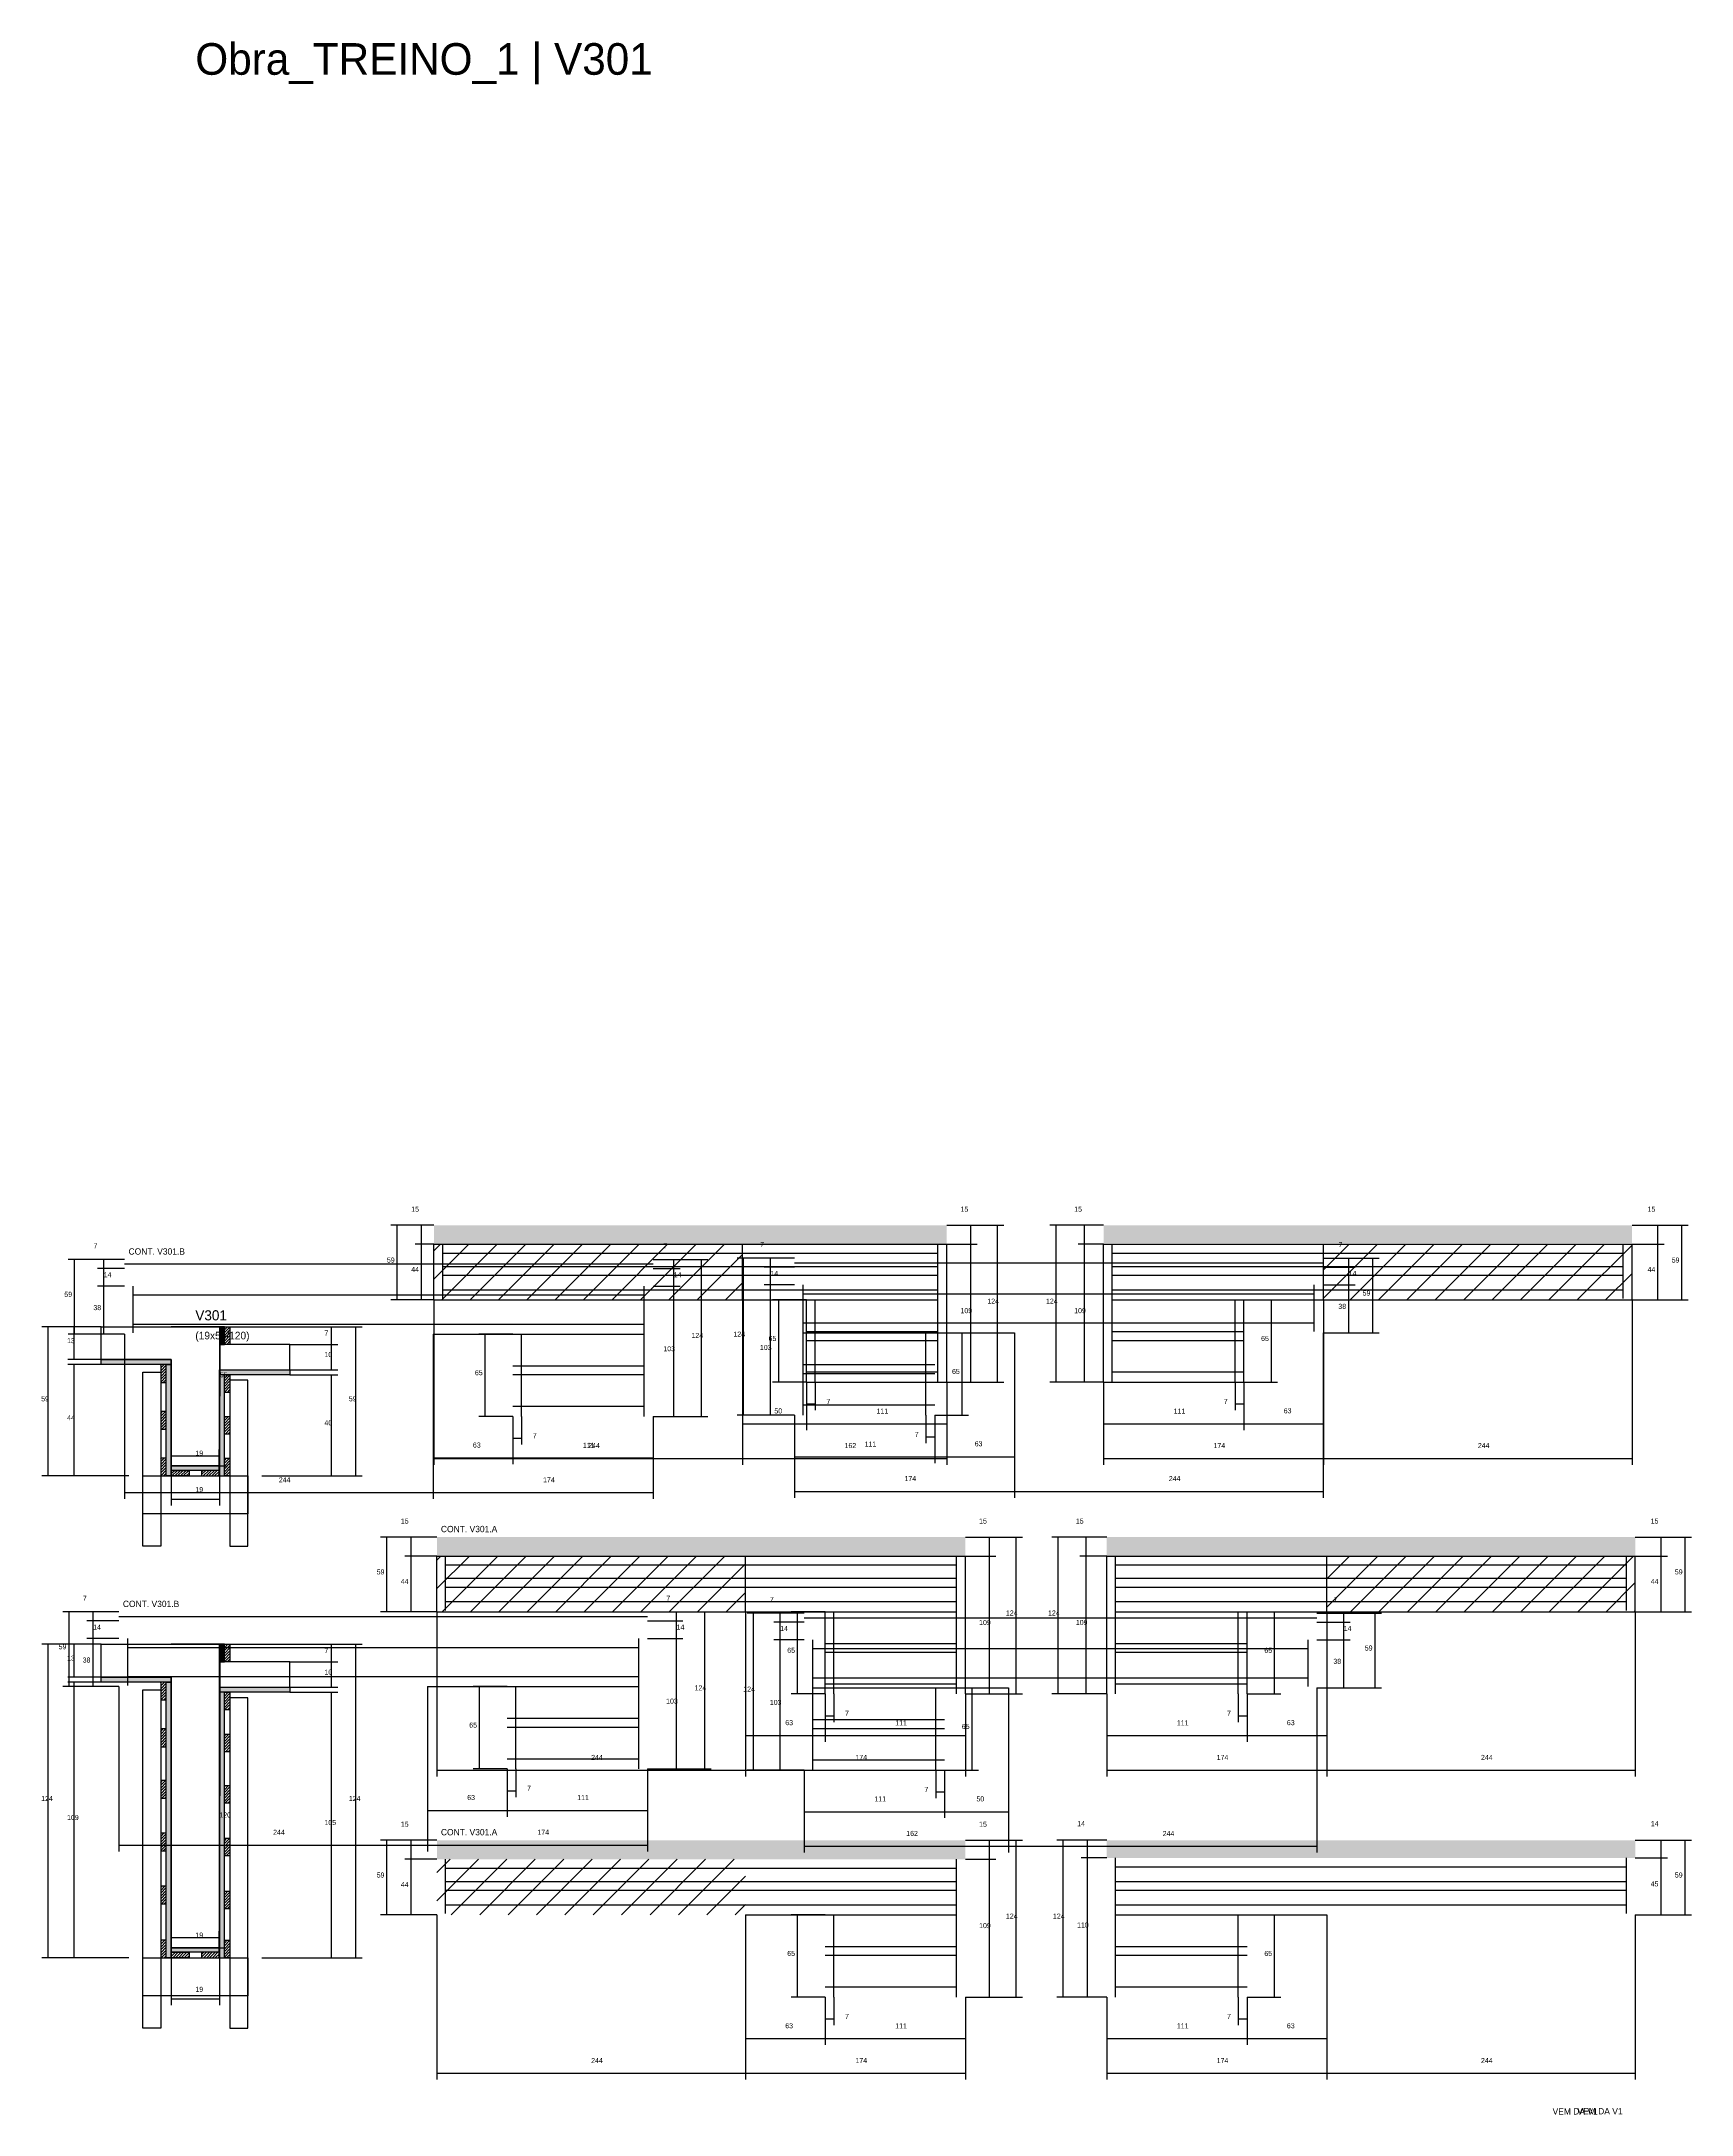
# Model space of a CAD drawing. Header units: metres. Extents: x -2848 to 21926, y -45195 to 1016.
# Drawn here: x 1478 to 2783, y -623 to 1016 of the extents above; entities that cross this region are included whole.
import ezdxf

# ---------------------------------------------------------------- set-up
doc = ezdxf.new("R2010")
doc.units = ezdxf.units.M
for name, color, linetype in [('CONCRETO', 251, 'Continuous'), ('COTA', 4, 'Continuous'), ('Cota Seção (2x)', 4, 'Continuous'), ('Hachura', 253, 'Continuous'), ('LABEL_ID', 3, 'Continuous'), ('Madeira', 126, 'Continuous'), ('Painéis', 200, 'Continuous'), ('REAPROVEITAMENTO', 251, 'Continuous'), ('SARR_2.2x7', 40, 'Continuous'), ('SARR_3.5x7', 81, 'Continuous'), ('Texto Seção', 7, 'Continuous')]:
    doc.layers.add(name, color=color, linetype=linetype)

msp = doc.modelspace()

# ---------------------------------------------------------------- hatches: boundary and pattern name
at = {"layer": 'COTA'}
h = msp.add_hatch(dxfattribs=at)
h.set_pattern_fill('AR-CONC', scale=0.03)
h.paths.add_polyline_path([(2194.2, 80.2), (1788.7, 80.2), (1788.7, 80.2), (1788.7, 65.2), (1788.7, 65.2), (2194.2, 65.2), (2194.2, 65.2), (2194.2, 80.2)])
h = msp.add_hatch(dxfattribs=at)
h.set_pattern_fill('AR-CONC', scale=0.03)
h.paths.add_polyline_path([(2318.2, 80.2), (2736.2, 80.2), (2736.2, 80.2), (2736.2, 66.2), (2736.2, 66.2), (2318.2, 66.2), (2318.2, 66.2), (2318.2, 80.2)])
h = msp.add_hatch(dxfattribs=at)
h.set_pattern_fill('AR-CONC', scale=0.03)
h.paths.add_polyline_path([(2209, -166.4), (1791, -166.4), (1791, -166.4), (1791, -181.4), (1791, -181.4), (2209, -181.4), (2209, -181.4), (2209, -166.4)])
h = msp.add_hatch(dxfattribs=at)
h.set_pattern_fill('AR-CONC', scale=0.03)
h.paths.add_polyline_path([(2320.7, -166.4), (2738.7, -166.4), (2738.7, -166.4), (2738.7, -181.4), (2738.7, -181.4), (2320.7, -181.4), (2320.7, -181.4), (2320.7, -166.4)])
h = msp.add_hatch(dxfattribs=at)
h.set_pattern_fill('AR-CONC', scale=0.03)
h.paths.add_polyline_path([(2209, -406.1), (1791, -406.1), (1791, -406.1), (1791, -421.1), (1791, -421.1), (2209, -421.1), (2209, -421.1), (2209, -406.1)])
h = msp.add_hatch(dxfattribs=at)
h.set_pattern_fill('AR-CONC', scale=0.03)
h.paths.add_polyline_path([(2320.7, -406.1), (2738.7, -406.1), (2738.7, -406.1), (2738.7, -420.1), (2738.7, -420.1), (2320.7, -420.1), (2320.7, -420.1), (2320.7, -406.1)])
at = {"layer": 'Hachura'}
h = msp.add_hatch(color=8, dxfattribs=at)
h.dxf.hatch_style = 1
h.paths.add_polyline_path([(1623, 0), (1619.4, 0), (1619.4, 0), (1619.4, -14), (1619.4, -14), (1623, -14), (1623, -14), (1623, 0)])
h = msp.add_hatch(dxfattribs=at)
h.set_pattern_fill('ANSI31', scale=0.5)
h.paths.add_polyline_path([(1627.4, -14), (1623, -14), (1623, -14), (1623, 0), (1623, 0), (1627.4, 0), (1627.4, 0), (1627.4, -14)])
h = msp.add_hatch(color=8, dxfattribs=at)
h.dxf.hatch_style = 1
h.paths.add_polyline_path([(1525.4, -30), (1525.4, -26), (1525.4, -26), (1581, -26), (1581, -26), (1581, -30), (1581, -30), (1525.4, -30)])
h = msp.add_hatch(dxfattribs=at)
h.set_pattern_fill('ANSI31', scale=0.5)
h.paths.add_polyline_path([(1572.6, -44), (1577, -44), (1577, -44), (1577, -30), (1577, -30), (1572.6, -30), (1572.6, -30), (1572.6, -44)])
h = msp.add_hatch(color=8, dxfattribs=at)
h.dxf.hatch_style = 1
h.paths.add_polyline_path([(1577, -30), (1581, -30), (1581, -30), (1581, -118), (1581, -118), (1577, -118), (1577, -118), (1577, -30)])
h = msp.add_hatch(color=8, dxfattribs=at)
h.dxf.hatch_style = 1
h.paths.add_polyline_path([(1619, -38), (1619, -34), (1619, -34), (1674.6, -34), (1674.6, -34), (1674.6, -38), (1674.6, -38), (1619, -38)])
h = msp.add_hatch(color=8, dxfattribs=at)
h.dxf.hatch_style = 1
h.paths.add_polyline_path([(1619, -38), (1623, -38), (1623, -38), (1623, -118), (1623, -118), (1619, -118), (1619, -118), (1619, -38)])
h = msp.add_hatch(dxfattribs=at)
h.set_pattern_fill('ANSI31', scale=0.5)
h.paths.add_polyline_path([(1627.4, -52), (1623, -52), (1623, -52), (1623, -38), (1623, -38), (1627.4, -38), (1627.4, -38), (1627.4, -52)])
h = msp.add_hatch(dxfattribs=at)
h.set_pattern_fill('ANSI31', scale=0.5)
h.paths.add_polyline_path([(1572.6, -81), (1577, -81), (1577, -81), (1577, -67), (1577, -67), (1572.6, -67), (1572.6, -67), (1572.6, -81)])
h = msp.add_hatch(dxfattribs=at)
h.set_pattern_fill('ANSI31', scale=0.5)
h.paths.add_polyline_path([(1627.4, -85), (1623, -85), (1623, -85), (1623, -71), (1623, -71), (1627.4, -71), (1627.4, -71), (1627.4, -85)])
h = msp.add_hatch(dxfattribs=at)
h.set_pattern_fill('ANSI31', scale=0.5)
h.paths.add_polyline_path([(1572.6, -118), (1577, -118), (1577, -118), (1577, -104), (1577, -104), (1572.6, -104), (1572.6, -104), (1572.6, -118)])
h = msp.add_hatch(color=8, dxfattribs=at)
h.dxf.hatch_style = 1
h.paths.add_polyline_path([(1581, -113.6), (1581, -110), (1581, -110), (1619, -110), (1619, -110), (1619, -113.6), (1619, -113.6), (1581, -113.6)])
h = msp.add_hatch(dxfattribs=at)
h.set_pattern_fill('ANSI31', scale=0.5)
h.paths.add_polyline_path([(1581, -118), (1581, -113.6), (1581, -113.6), (1595, -113.6), (1595, -113.6), (1595, -118), (1595, -118), (1581, -118)])
h = msp.add_hatch(dxfattribs=at)
h.set_pattern_fill('ANSI31', scale=0.5)
h.paths.add_polyline_path([(1619, -118), (1619, -113.6), (1619, -113.6), (1605, -113.6), (1605, -113.6), (1605, -118), (1605, -118), (1619, -118)])
h = msp.add_hatch(dxfattribs=at)
h.set_pattern_fill('ANSI31', scale=0.5)
h.paths.add_polyline_path([(1627.4, -118), (1623, -118), (1623, -118), (1623, -104), (1623, -104), (1627.4, -104), (1627.4, -104), (1627.4, -118)])
h = msp.add_hatch(color=8, dxfattribs=at)
h.dxf.hatch_style = 1
h.paths.add_polyline_path([(1623, -251.1), (1619.4, -251.1), (1619.4, -251.1), (1619.4, -265.1), (1619.4, -265.1), (1623, -265.1), (1623, -265.1), (1623, -251.1)])
h = msp.add_hatch(dxfattribs=at)
h.set_pattern_fill('ANSI31', scale=0.5)
h.paths.add_polyline_path([(1627.4, -265.1), (1623, -265.1), (1623, -265.1), (1623, -251.1), (1623, -251.1), (1627.4, -251.1), (1627.4, -251.1), (1627.4, -265.1)])
h = msp.add_hatch(color=8, dxfattribs=at)
h.dxf.hatch_style = 1
h.paths.add_polyline_path([(1525.4, -281.1), (1525.4, -277.1), (1525.4, -277.1), (1581, -277.1), (1581, -277.1), (1581, -281.1), (1581, -281.1), (1525.4, -281.1)])
h = msp.add_hatch(dxfattribs=at)
h.set_pattern_fill('ANSI31', scale=0.5)
h.paths.add_polyline_path([(1572.6, -295.1), (1577, -295.1), (1577, -295.1), (1577, -281.1), (1577, -281.1), (1572.6, -281.1), (1572.6, -281.1), (1572.6, -295.1)])
h = msp.add_hatch(color=8, dxfattribs=at)
h.dxf.hatch_style = 1
h.paths.add_polyline_path([(1577, -281.1), (1581, -281.1), (1581, -281.1), (1581, -499.1), (1581, -499.1), (1577, -499.1), (1577, -499.1), (1577, -281.1)])
h = msp.add_hatch(color=8, dxfattribs=at)
h.dxf.hatch_style = 1
h.paths.add_polyline_path([(1619, -289.1), (1619, -285.1), (1619, -285.1), (1674.6, -285.1), (1674.6, -285.1), (1674.6, -289.1), (1674.6, -289.1), (1619, -289.1)])
h = msp.add_hatch(color=8, dxfattribs=at)
h.dxf.hatch_style = 1
h.paths.add_polyline_path([(1619, -289.1), (1623, -289.1), (1623, -289.1), (1623, -499.1), (1623, -499.1), (1619, -499.1), (1619, -499.1), (1619, -289.1)])
h = msp.add_hatch(dxfattribs=at)
h.set_pattern_fill('ANSI31', scale=0.5)
h.paths.add_polyline_path([(1627.4, -303.1), (1623, -303.1), (1623, -303.1), (1623, -289.1), (1623, -289.1), (1627.4, -289.1), (1627.4, -289.1), (1627.4, -303.1)])
h = msp.add_hatch(dxfattribs=at)
h.set_pattern_fill('ANSI31', scale=0.5)
h.paths.add_polyline_path([(1572.6, -332.1), (1577, -332.1), (1577, -332.1), (1577, -318.1), (1577, -318.1), (1572.6, -318.1), (1572.6, -318.1), (1572.6, -332.1)])
h = msp.add_hatch(dxfattribs=at)
h.set_pattern_fill('ANSI31', scale=0.5)
h.paths.add_polyline_path([(1627.4, -336.1), (1623, -336.1), (1623, -336.1), (1623, -322.1), (1623, -322.1), (1627.4, -322.1), (1627.4, -322.1), (1627.4, -336.1)])
h = msp.add_hatch(dxfattribs=at)
h.set_pattern_fill('ANSI31', scale=0.5)
h.paths.add_polyline_path([(1572.6, -372.9), (1577, -372.9), (1577, -372.9), (1577, -358.9), (1577, -358.9), (1572.6, -358.9), (1572.6, -358.9), (1572.6, -372.9)])
h = msp.add_hatch(dxfattribs=at)
h.set_pattern_fill('ANSI31', scale=0.5)
h.paths.add_polyline_path([(1627.4, -376.9), (1623, -376.9), (1623, -376.9), (1623, -362.9), (1623, -362.9), (1627.4, -362.9), (1627.4, -362.9), (1627.4, -376.9)])
h = msp.add_hatch(dxfattribs=at)
h.set_pattern_fill('ANSI31', scale=0.5)
h.paths.add_polyline_path([(1572.6, -414.5), (1577, -414.5), (1577, -414.5), (1577, -400.5), (1577, -400.5), (1572.6, -400.5), (1572.6, -400.5), (1572.6, -414.5)])
h = msp.add_hatch(dxfattribs=at)
h.set_pattern_fill('ANSI31', scale=0.5)
h.paths.add_polyline_path([(1627.4, -418.5), (1623, -418.5), (1623, -418.5), (1623, -404.5), (1623, -404.5), (1627.4, -404.5), (1627.4, -404.5), (1627.4, -418.5)])
h = msp.add_hatch(dxfattribs=at)
h.set_pattern_fill('ANSI31', scale=0.5)
h.paths.add_polyline_path([(1572.6, -456.4), (1577, -456.4), (1577, -456.4), (1577, -442.4), (1577, -442.4), (1572.6, -442.4), (1572.6, -442.4), (1572.6, -456.4)])
h = msp.add_hatch(dxfattribs=at)
h.set_pattern_fill('ANSI31', scale=0.5)
h.paths.add_polyline_path([(1627.4, -460.4), (1623, -460.4), (1623, -460.4), (1623, -446.4), (1623, -446.4), (1627.4, -446.4), (1627.4, -446.4), (1627.4, -460.4)])
h = msp.add_hatch(dxfattribs=at)
h.set_pattern_fill('ANSI31', scale=0.5)
h.paths.add_polyline_path([(1572.6, -499.1), (1577, -499.1), (1577, -499.1), (1577, -485.1), (1577, -485.1), (1572.6, -485.1), (1572.6, -485.1), (1572.6, -499.1)])
h = msp.add_hatch(color=8, dxfattribs=at)
h.dxf.hatch_style = 1
h.paths.add_polyline_path([(1581, -494.7), (1581, -491.1), (1581, -491.1), (1619, -491.1), (1619, -491.1), (1619, -494.7), (1619, -494.7), (1581, -494.7)])
h = msp.add_hatch(dxfattribs=at)
h.set_pattern_fill('ANSI31', scale=0.5)
h.paths.add_polyline_path([(1627.4, -499.1), (1623, -499.1), (1623, -499.1), (1623, -485.1), (1623, -485.1), (1627.4, -485.1), (1627.4, -485.1), (1627.4, -499.1)])
h = msp.add_hatch(dxfattribs=at)
h.set_pattern_fill('ANSI31', scale=0.5)
h.paths.add_polyline_path([(1581, -499.1), (1581, -494.7), (1581, -494.7), (1595, -494.7), (1595, -494.7), (1595, -499.1), (1595, -499.1), (1581, -499.1)])
h = msp.add_hatch(dxfattribs=at)
h.set_pattern_fill('ANSI31', scale=0.5)
h.paths.add_polyline_path([(1619, -499.1), (1619, -494.7), (1619, -494.7), (1605, -494.7), (1605, -494.7), (1605, -499.1), (1605, -499.1), (1619, -499.1)])
at = {"layer": 'REAPROVEITAMENTO'}
h = msp.add_hatch(dxfattribs=at)
h.set_pattern_fill('ANSI31', scale=5)
h.paths.add_polyline_path([(1788.7, 65.2), (1788.7, 21.2), (1788.7, 21.2), (2032.7, 21.2), (2032.7, 21.2), (2032.7, 65.2), (2032.7, 65.2), (1788.7, 65.2)])
h = msp.add_hatch(dxfattribs=at)
h.set_pattern_fill('ANSI31', scale=5)
h.paths.add_polyline_path([(2492.2, 65.2), (2492.2, 21.2), (2492.2, 21.2), (2736.2, 21.2), (2736.2, 21.2), (2736.2, 65.2), (2736.2, 65.2), (2492.2, 65.2)])
h = msp.add_hatch(dxfattribs=at)
h.set_pattern_fill('ANSI31', scale=5)
h.paths.add_polyline_path([(1791, -181.4), (1791, -225.4), (1791, -225.4), (2035, -225.4), (2035, -225.4), (2035, -181.4), (2035, -181.4), (1791, -181.4)])
h = msp.add_hatch(dxfattribs=at)
h.set_pattern_fill('ANSI31', scale=5)
h.paths.add_polyline_path([(2494.7, -181.4), (2494.7, -225.4), (2494.7, -225.4), (2738.7, -225.4), (2738.7, -225.4), (2738.7, -181.4), (2738.7, -181.4), (2494.7, -181.4)])
h = msp.add_hatch(dxfattribs=at)
h.set_pattern_fill('ANSI31', scale=5)
h.paths.add_polyline_path([(1791, -421.1), (1791, -465.1), (1791, -465.1), (2035, -465.1), (2035, -465.1), (2035, -421.1), (2035, -421.1), (1791, -421.1)])

# ---------------------------------------------------------------- linework, layer by layer
at = {"layer": 'CONCRETO'}
for points in [[(1525.4, -26), (1525.4, 0), (1581, 0), (1581, 0), (1619.4, 0), (1619, -110), (1581, -110), (1581, -26)], [(1525.4, -277.1), (1525.4, -251.1), (1581, -251.1), (1581, -251.1), (1619.4, -251.1), (1619, -491.1), (1581, -491.1), (1581, -277.1)]]:
    msp.add_lwpolyline(points, close=True, dxfattribs=at)
for points in [[(1581, -30), (1581, -110), (1619, -110), (1619, -34), (1674.6, -34), (1674.6, -14), (1619.4, -14), (1619.4, 0), (1581, 0)], [(1581, -281.1), (1581, -491.1), (1619, -491.1), (1619, -285.1), (1674.6, -285.1), (1674.6, -265.1), (1619.4, -265.1), (1619.4, -251.1), (1581, -251.1)]]:
    msp.add_lwpolyline(points, dxfattribs=at)
at = {"layer": 'COTA'}
for p, q in [((1525.4, 0), (1478.6, 0)), ((1483.6, -118), (1483.6, 0)), ((1525.4, 0), (1499.1, 0)), ((1504.1, -26), (1504.1, 0)), ((1627.4, 0), (1731.9, 0)), ((1674.6, 0), (1712.6, 0)), ((1707.6, -14), (1707.6, 0)), ((1726.9, -118), (1726.9, 0)), ((1674.6, -14), (1712.6, -14)), ((1674.6, -14), (1712.6, -14)), ((1707.6, -34), (1707.6, -14)), ((1525.4, -26), (1499.1, -26)), ((1525.4, -30), (1499.1, -30)), ((1504.1, -118), (1504.1, -30)), ((1674.6, -34), (1712.6, -34)), ((1674.6, -38), (1712.6, -38)), ((1707.6, -118), (1707.6, -38)), ((2083.2, -43.8), (2083.2, -66.1)), ((2090.2, -43.8), (2090.2, -66.1)), ((2422.2, -43.8), (2422.2, -66.1)), ((2429.2, -43.8), (2429.2, -66.1)), ((2083.2, -61.1), (2090.2, -61.1)), ((2422.2, -61.1), (2429.2, -61.1)), ((1851, -70.9), (1851, -93.2)), ((1858, -70.9), (1858, -93.2)), ((2177.8, -69.9), (2177.8, -92.2)), ((2184.8, -69.9), (2184.8, -92.2)), ((1851, -88.2), (1858, -88.2)), ((2177.8, -87.2), (2184.8, -87.2)), ((1522.7, -118), (1478.6, -118)), ((1547.4, -118), (1499.1, -118)), ((1581, -118), (1581, -141.3)), ((1619, -118), (1619, -141.3)), ((1652.6, -118), (1731.9, -118)), ((1652.6, -118), (1712.6, -118)), ((1581, -136.3), (1619, -136.3)), ((1525.4, -251.1), (1478.6, -251.1)), ((1483.6, -499.1), (1483.6, -251.1)), ((1525.4, -251.1), (1499.1, -251.1)), ((1504.1, -277.1), (1504.1, -251.1)), ((1627.4, -251.1), (1731.9, -251.1)), ((1674.6, -251.1), (1712.6, -251.1)), ((1707.6, -265.1), (1707.6, -251.1)), ((1726.9, -499.1), (1726.9, -251.1)), ((1525.4, -277.1), (1499.1, -277.1)), ((1674.6, -265.1), (1712.6, -265.1)), ((1674.6, -265.1), (1712.6, -265.1)), ((1707.6, -285.1), (1707.6, -265.1)), ((1525.4, -281.1), (1499.1, -281.1)), ((1504.1, -499.1), (1504.1, -281.1)), ((1674.6, -285.1), (1712.6, -285.1)), ((1674.6, -289.1), (1712.6, -289.1)), ((1707.6, -499.1), (1707.6, -289.1)), ((2098, -290.4), (2098, -312.7)), ((2105, -290.4), (2105, -312.7)), ((2424.7, -290.4), (2424.7, -312.7)), ((2431.7, -290.4), (2431.7, -312.7)), ((2098, -307.7), (2105, -307.7)), ((2424.7, -307.7), (2431.7, -307.7)), ((1846.5, -349.6), (1846.5, -371.9)), ((1853.5, -349.6), (1853.5, -371.9)), ((2185.5, -350.6), (2185.5, -372.9)), ((2192.5, -350.6), (2192.5, -372.9)), ((1846.5, -366.9), (1853.5, -366.9)), ((2185.5, -367.9), (2192.5, -367.9)), ((1522.7, -499.1), (1478.6, -499.1)), ((1547.4, -499.1), (1499.1, -499.1)), ((1581, -499.1), (1581, -536.5)), ((1619, -499.1), (1619, -536.5)), ((1652.6, -499.1), (1731.9, -499.1)), ((1652.6, -499.1), (1712.6, -499.1)), ((1581, -531.5), (1619, -531.5)), ((2098, -530.1), (2098, -552.4)), ((2105, -530.1), (2105, -552.4)), ((2424.7, -530.1), (2424.7, -552.4)), ((2431.7, -530.1), (2431.7, -552.4)), ((2098, -547.4), (2105, -547.4)), ((2424.7, -547.4), (2431.7, -547.4))]:
    msp.add_line(p, q, dxfattribs=at)
at = {"layer": 'Cota Seção (2x)'}
for p, q in [((1788.7, 80.2), (1754.7, 80.2)), ((1759.7, 21.2), (1759.7, 80.2)), ((1788.7, 80.2), (1773.8, 80.2)), ((1778.8, 65.2), (1778.8, 80.2)), ((2194.2, 80.2), (2218.2, 80.2)), ((2194.2, 80.2), (2239.4, 80.2)), ((2213.2, 65.2), (2213.2, 80.2)), ((2234.4, -43.8), (2234.4, 80.2)), ((2318.2, 80.2), (2275.8, 80.2)), ((2280.8, -43.8), (2280.8, 80.2)), ((2318.2, 80.2), (2298.1, 80.2)), ((2303.1, 65.2), (2303.1, 80.2)), ((2736.2, 80.2), (2761.5, 80.2)), ((2736.2, 80.2), (2780.6, 80.2)), ((2756.5, 65.2), (2756.5, 80.2)), ((2775.6, 21.2), (2775.6, 80.2)), ((1544, 53.1), (1499.5, 53.1)), ((1504.5, -5.9), (1504.5, 53.1)), ((1544, 53.1), (1522.6, 53.1)), ((1527.6, 46.1), (1527.6, 53.1)), ((1788.7, 65.2), (1773.8, 65.2)), ((1788.7, 65.2), (1773.8, 65.2)), ((1778.8, 21.2), (1778.8, 65.2)), ((1962, 53.1), (2005.4, 53.1)), ((1962, 53.1), (1983.3, 53.1)), ((1978.3, 46.1), (1978.3, 53.1)), ((2000.4, -70.9), (2000.4, 53.1)), ((2073.8, 54.1), (2028.6, 54.1)), ((2033.6, -69.9), (2033.6, 54.1)), ((2073.8, 54.1), (2049.8, 54.1)), ((2054.8, 47.1), (2054.8, 54.1)), ((2194.2, 65.2), (2218.2, 65.2)), ((2194.2, 65.2), (2218.2, 65.2)), ((2213.2, -43.8), (2213.2, 65.2)), ((2318.2, 65.2), (2298.1, 65.2)), ((2318.2, 65.2), (2298.1, 65.2)), ((2303.1, -43.8), (2303.1, 65.2)), ((2491.8, 54.1), (2536.2, 54.1)), ((2491.8, 54.1), (2517.1, 54.1)), ((2512.1, 47.1), (2512.1, 54.1)), ((2531.2, -4.9), (2531.2, 54.1)), ((2736.2, 65.2), (2761.5, 65.2)), ((2736.2, 65.2), (2761.5, 65.2)), ((2756.5, 21.2), (2756.5, 65.2)), ((1544, 46.1), (1522.6, 46.1)), ((1544, 46.1), (1522.6, 46.1)), ((1527.6, 32.1), (1527.6, 46.1)), ((1962, 46.1), (1983.3, 46.1)), ((1962, 46.1), (1983.3, 46.1)), ((1978.3, 32.1), (1978.3, 46.1)), ((2073.8, 47.1), (2049.8, 47.1)), ((2073.8, 47.1), (2049.8, 47.1)), ((2073.8, 33.1), (2049.8, 33.1)), ((2073.8, 33.1), (2049.8, 33.1)), ((2054.8, 33.1), (2054.8, 47.1)), ((2054.8, -69.9), (2054.8, 33.1)), ((2491.8, 47.1), (2517.1, 47.1)), ((2491.8, 47.1), (2517.1, 47.1)), ((2491.8, 33.1), (2517.1, 33.1)), ((2491.8, 33.1), (2517.1, 33.1)), ((2512.1, 33.1), (2512.1, 47.1)), ((2512.1, -4.9), (2512.1, 33.1)), ((1544, 32.1), (1522.6, 32.1)), ((1544, 32.1), (1522.6, 32.1)), ((1527.6, -5.9), (1527.6, 32.1)), ((1788.7, 21.2), (1754.7, 21.2)), ((1788.7, 21.2), (1773.8, 21.2)), ((1788.7, 21.2), (1788.7, -109.1)), ((1962, 32.1), (1983.3, 32.1)), ((1962, 32.1), (1983.3, 32.1)), ((1978.3, -70.9), (1978.3, 32.1)), ((2032.7, 21.2), (2032.7, -109.1)), ((2032.7, 21.2), (2032.7, -109.1)), ((2083.2, 21.2), (2056.4, 21.2)), ((2061.4, -43.8), (2061.4, 21.2)), ((2429.2, 21.2), (2455.9, 21.2)), ((2450.9, -43.8), (2450.9, 21.2)), ((2492.2, 21.2), (2492.2, -109.1)), ((2492.2, 21.2), (2492.2, -109.1)), ((2736.2, 21.2), (2736.2, -109.1)), ((2736.2, 21.2), (2761.5, 21.2)), ((2736.2, 21.2), (2780.6, 21.2)), ((1608, 0), (1624.4, 0)), ((1619.4, -110), (1619.4, 0)), ((1544, -5.9), (1499.5, -5.9)), ((1544, -5.9), (1522.6, -5.9)), ((1544, -5.9), (1544, -136.2)), ((1788, -5.9), (1788, -136.2)), ((1788, -5.9), (1788, -136.2)), ((1851, -5.9), (1824.2, -5.9)), ((1829.2, -70.9), (1829.2, -5.9)), ((2184.8, -4.9), (2211.5, -4.9)), ((2206.5, -69.9), (2206.5, -4.9)), ((2247.8, -4.9), (2247.8, -135.2)), ((2247.8, -4.9), (2247.8, -135.2)), ((2491.8, -4.9), (2491.8, -135.2)), ((2491.8, -4.9), (2517.1, -4.9)), ((2491.8, -4.9), (2536.2, -4.9)), ((2032.7, -43.8), (2032.7, -81.7)), ((2083.2, -43.8), (2056.4, -43.8)), ((2083.2, -43.8), (2083.2, -81.7)), ((2083.2, -43.8), (2083.2, -81.7)), ((2194.2, -43.8), (2194.2, -109.1)), ((2194.2, -43.8), (2218.2, -43.8)), ((2194.2, -43.8), (2239.4, -43.8)), ((2194.2, -43.8), (2194.2, -81.7)), ((2318.2, -43.8), (2275.8, -43.8)), ((2318.2, -43.8), (2298.1, -43.8)), ((2318.2, -43.8), (2318.2, -109.1)), ((2318.2, -43.8), (2318.2, -81.7)), ((2429.2, -43.8), (2455.9, -43.8)), ((2429.2, -43.8), (2429.2, -81.7)), ((2429.2, -43.8), (2429.2, -81.7)), ((2492.2, -43.8), (2492.2, -81.7)), ((1788, -70.9), (1788, -108.8)), ((1851, -70.9), (1824.2, -70.9)), ((1851, -70.9), (1851, -108.8)), ((1851, -70.9), (1851, -108.8)), ((1962, -70.9), (1962, -136.2)), ((1962, -70.9), (1962, -108.8)), ((1962, -70.9), (1983.3, -70.9)), ((1962, -70.9), (2005.4, -70.9)), ((2073.8, -69.9), (2028.6, -69.9)), ((2032.7, -76.7), (2083.2, -76.7)), ((2073.8, -69.9), (2049.8, -69.9)), ((2073.8, -69.9), (2073.8, -135.2)), ((2073.8, -69.9), (2073.8, -107.8)), ((2083.2, -76.7), (2194.2, -76.7)), ((2184.8, -69.9), (2211.5, -69.9)), ((2184.8, -69.9), (2184.8, -107.8)), ((2184.8, -69.9), (2184.8, -107.8)), ((2247.8, -69.9), (2247.8, -107.8)), ((2318.2, -76.7), (2429.2, -76.7)), ((2429.2, -76.7), (2492.2, -76.7)), ((1581, -118), (1581, -97)), ((1618.9, -118), (1618.9, -97)), ((1581, -102), (1618.9, -102)), ((1608, -110), (1624.4, -110)), ((1788, -103.8), (1851, -103.8)), ((1788.7, -104.1), (2032.7, -104.1)), ((1851, -103.8), (1962, -103.8)), ((2032.7, -104.1), (2194.2, -104.1)), ((2073.8, -102.8), (2184.8, -102.8)), ((2184.8, -102.8), (2247.8, -102.8)), ((2318.2, -104.1), (2492.2, -104.1)), ((2492.2, -104.1), (2736.2, -104.1)), ((2073.8, -130.2), (2247.8, -130.2)), ((2247.8, -130.2), (2491.8, -130.2)), ((1544, -131.2), (1788, -131.2)), ((1788, -131.2), (1962, -131.2)), ((1791, -166.4), (1746.5, -166.4)), ((1751.5, -225.4), (1751.5, -166.4)), ((1791, -166.4), (1765.6, -166.4)), ((1770.6, -181.4), (1770.6, -166.4)), ((2209, -166.4), (2233, -166.4)), ((2209, -166.4), (2254.1, -166.4)), ((2228, -181.4), (2228, -166.4)), ((2249.1, -290.4), (2249.1, -166.4)), ((2320.7, -166.4), (2277.3, -166.4)), ((2282.3, -290.4), (2282.3, -166.4)), ((2320.7, -166.4), (2299.4, -166.4)), ((2304.4, -181.4), (2304.4, -166.4)), ((2738.7, -166.4), (2764.1, -166.4)), ((2738.7, -166.4), (2783.2, -166.4)), ((2759.1, -181.4), (2759.1, -166.4)), ((2778.2, -225.4), (2778.2, -166.4)), ((1791, -181.4), (1765.6, -181.4)), ((1791, -181.4), (1765.6, -181.4)), ((1770.6, -225.4), (1770.6, -181.4)), ((2209, -181.4), (2233, -181.4)), ((2209, -181.4), (2233, -181.4)), ((2228, -290.4), (2228, -181.4)), ((2320.7, -181.4), (2299.4, -181.4)), ((2320.7, -181.4), (2299.4, -181.4)), ((2304.4, -290.4), (2304.4, -181.4)), ((2738.7, -181.4), (2764.1, -181.4)), ((2738.7, -181.4), (2764.1, -181.4)), ((2759.1, -225.4), (2759.1, -181.4)), ((1539.5, -225.6), (1495.1, -225.6)), ((1500.1, -284.6), (1500.1, -225.6)), ((1539.5, -225.6), (1514.2, -225.6)), ((1519.2, -232.6), (1519.2, -225.6)), ((1791, -225.4), (1746.5, -225.4)), ((1791, -225.4), (1765.6, -225.4)), ((1791, -225.4), (1791, -355.7)), ((1957.5, -225.6), (2007.8, -225.6)), ((1957.5, -225.6), (1985.6, -225.6)), ((1980.6, -232.6), (1980.6, -225.6)), ((2002.8, -349.6), (2002.8, -225.6)), ((2035, -225.4), (2035, -355.7)), ((2035, -225.4), (2035, -355.7)), ((2081.5, -226.6), (2036.3, -226.6)), ((2041.3, -350.6), (2041.3, -226.6)), ((2081.5, -226.6), (2057.5, -226.6)), ((2062.5, -233.6), (2062.5, -226.6)), ((2098, -225.4), (2071.2, -225.4)), ((2076.2, -290.4), (2076.2, -225.4)), ((2431.7, -225.4), (2458.5, -225.4)), ((2453.5, -290.4), (2453.5, -225.4)), ((2487, -226.6), (2538, -226.6)), ((2487, -226.6), (2513.2, -226.6)), ((2494.7, -225.4), (2494.7, -355.7)), ((2494.7, -225.4), (2494.7, -355.7)), ((2508.2, -233.6), (2508.2, -226.6)), ((2533, -285.6), (2533, -226.6)), ((2738.7, -225.4), (2738.7, -355.7)), ((2738.7, -225.4), (2764.1, -225.4)), ((2738.7, -225.4), (2783.2, -225.4)), ((1539.5, -232.6), (1514.2, -232.6)), ((1539.5, -232.6), (1514.2, -232.6)), ((1519.2, -246.6), (1519.2, -232.6)), ((1957.5, -232.6), (1985.6, -232.6)), ((1957.5, -232.6), (1985.6, -232.6)), ((1980.6, -246.6), (1980.6, -232.6)), ((2081.5, -233.6), (2057.5, -233.6)), ((2081.5, -233.6), (2057.5, -233.6)), ((2062.5, -247.6), (2062.5, -233.6)), ((2487, -233.6), (2513.2, -233.6)), ((2487, -233.6), (2513.2, -233.6)), ((2508.2, -247.6), (2508.2, -233.6)), ((1539.5, -246.6), (1514.2, -246.6)), ((1539.5, -246.6), (1514.2, -246.6)), ((1519.2, -284.6), (1519.2, -246.6)), ((1608, -251.1), (1624, -251.1)), ((1619, -491.1), (1619, -251.1)), ((1957.5, -246.6), (1985.6, -246.6)), ((1957.5, -246.6), (1985.6, -246.6)), ((1980.6, -349.6), (1980.6, -246.6)), ((2081.5, -247.6), (2057.5, -247.6)), ((2081.5, -247.6), (2057.5, -247.6)), ((2062.5, -350.6), (2062.5, -247.6)), ((2487, -247.6), (2513.2, -247.6)), ((2487, -247.6), (2513.2, -247.6)), ((2508.2, -285.6), (2508.2, -247.6)), ((1539.5, -284.6), (1495.1, -284.6)), ((1539.5, -284.6), (1514.2, -284.6)), ((1539.5, -284.6), (1539.5, -414.9)), ((1783.5, -284.6), (1783.5, -414.9)), ((1783.5, -284.6), (1783.5, -414.9)), ((1846.5, -284.6), (1819.7, -284.6)), ((1824.7, -349.6), (1824.7, -284.6)), ((2035, -290.4), (2035, -328.3)), ((2098, -290.4), (2071.2, -290.4)), ((2098, -290.4), (2098, -328.3)), ((2098, -290.4), (2098, -328.3)), ((2192.5, -285.6), (2219.3, -285.6)), ((2209, -290.4), (2209, -355.7)), ((2209, -290.4), (2209, -328.3)), ((2209, -290.4), (2233, -290.4)), ((2209, -290.4), (2254.1, -290.4)), ((2214.3, -350.6), (2214.3, -285.6)), ((2243, -285.6), (2243, -415.9)), ((2243, -285.6), (2243, -415.9)), ((2320.7, -290.4), (2277.3, -290.4)), ((2320.7, -290.4), (2299.4, -290.4)), ((2320.7, -290.4), (2320.7, -355.7)), ((2320.7, -290.4), (2320.7, -328.3)), ((2431.7, -290.4), (2458.5, -290.4)), ((2431.7, -290.4), (2431.7, -328.3)), ((2431.7, -290.4), (2431.7, -328.3)), ((2487, -285.6), (2487, -415.9)), ((2487, -285.6), (2513.2, -285.6)), ((2487, -285.6), (2538, -285.6)), ((2494.7, -290.4), (2494.7, -328.3)), ((2035, -323.3), (2098, -323.3)), ((2098, -323.3), (2209, -323.3)), ((2320.7, -323.3), (2431.7, -323.3)), ((2431.7, -323.3), (2494.7, -323.3)), ((1783.5, -349.6), (1783.5, -387.5)), ((1791, -350.7), (2035, -350.7)), ((1846.5, -349.6), (1819.7, -349.6)), ((1846.5, -349.6), (1846.5, -387.5)), ((1846.5, -349.6), (1846.5, -387.5)), ((1957.5, -349.6), (1957.5, -414.9)), ((1957.5, -349.6), (1957.5, -387.5)), ((1957.5, -349.6), (1985.6, -349.6)), ((1957.5, -349.6), (2007.8, -349.6)), ((2035, -350.7), (2209, -350.7)), ((2081.5, -350.6), (2036.3, -350.6)), ((2081.5, -350.6), (2057.5, -350.6)), ((2081.5, -350.6), (2081.5, -415.9)), ((2081.5, -350.6), (2081.5, -388.5)), ((2192.5, -350.6), (2219.3, -350.6)), ((2192.5, -350.6), (2192.5, -388.5)), ((2192.5, -350.6), (2192.5, -388.5)), ((2243, -350.6), (2243, -388.5)), ((2320.7, -350.7), (2494.7, -350.7)), ((2494.7, -350.7), (2738.7, -350.7)), ((1783.5, -382.5), (1846.5, -382.5)), ((1846.5, -382.5), (1957.5, -382.5)), ((2081.5, -383.5), (2192.5, -383.5)), ((2192.5, -383.5), (2243, -383.5)), ((1791, -406.1), (1746.5, -406.1)), ((1751.5, -465.1), (1751.5, -406.1)), ((1791, -406.1), (1765.6, -406.1)), ((1770.6, -421.1), (1770.6, -406.1)), ((2209, -406.1), (2233, -406.1)), ((2209, -406.1), (2254.1, -406.1)), ((2228, -421.1), (2228, -406.1)), ((2249.1, -530.1), (2249.1, -406.1)), ((2320.7, -406.1), (2281.3, -406.1)), ((2286.3, -530.1), (2286.3, -406.1)), ((2320.7, -406.1), (2300.4, -406.1)), ((2305.4, -420.1), (2305.4, -406.1)), ((2738.7, -406.1), (2764.1, -406.1)), ((2738.7, -406.1), (2783.2, -406.1)), ((2759.1, -420.1), (2759.1, -406.1)), ((2778.2, -465.1), (2778.2, -406.1)), ((1539.5, -409.9), (1783.5, -409.9)), ((1791, -421.1), (1765.6, -421.1)), ((1791, -421.1), (1765.6, -421.1)), ((1770.6, -465.1), (1770.6, -421.1)), ((1783.5, -409.9), (1957.5, -409.9)), ((2081.5, -410.9), (2243, -410.9)), ((2209, -421.1), (2233, -421.1)), ((2209, -421.1), (2233, -421.1)), ((2228, -530.1), (2228, -421.1)), ((2243, -410.9), (2487, -410.9)), ((2320.7, -420.1), (2300.4, -420.1)), ((2320.7, -420.1), (2300.4, -420.1)), ((2305.4, -530.1), (2305.4, -420.1)), ((2738.7, -420.1), (2764.1, -420.1)), ((2738.7, -420.1), (2764.1, -420.1)), ((2759.1, -465.1), (2759.1, -420.1)), ((1791, -465.1), (1746.5, -465.1)), ((1791, -465.1), (1765.6, -465.1)), ((1791, -465.1), (1791, -595.4)), ((2035, -465.1), (2035, -595.4)), ((2035, -465.1), (2035, -595.4)), ((2098, -465.1), (2071.2, -465.1)), ((2076.2, -530.1), (2076.2, -465.1)), ((2431.7, -465.1), (2458.5, -465.1)), ((2453.5, -530.1), (2453.5, -465.1)), ((2494.7, -465.1), (2494.7, -595.4)), ((2494.7, -465.1), (2494.7, -595.4)), ((2738.7, -465.1), (2738.7, -595.4)), ((2738.7, -465.1), (2764.1, -465.1)), ((2738.7, -465.1), (2783.2, -465.1)), ((1581, -499.1), (1581, -478.1)), ((1581, -483.1), (1618.9, -483.1)), ((1608, -491.1), (1624, -491.1)), ((1618.9, -499.1), (1618.9, -478.1)), ((2035, -530.1), (2035, -568)), ((2098, -530.1), (2071.2, -530.1)), ((2098, -530.1), (2098, -568)), ((2098, -530.1), (2098, -568)), ((2209, -530.1), (2209, -595.4)), ((2209, -530.1), (2209, -568)), ((2209, -530.1), (2233, -530.1)), ((2209, -530.1), (2254.1, -530.1)), ((2320.7, -530.1), (2281.3, -530.1)), ((2320.7, -530.1), (2300.4, -530.1)), ((2320.7, -530.1), (2320.7, -595.4)), ((2320.7, -530.1), (2320.7, -568)), ((2431.7, -530.1), (2458.5, -530.1)), ((2431.7, -530.1), (2431.7, -568)), ((2431.7, -530.1), (2431.7, -568)), ((2494.7, -530.1), (2494.7, -568)), ((2035, -563), (2098, -563)), ((2098, -563), (2209, -563)), ((2320.7, -563), (2431.7, -563)), ((2431.7, -563), (2494.7, -563)), ((1791, -590.4), (2035, -590.4)), ((2035, -590.4), (2209, -590.4)), ((2320.7, -590.4), (2494.7, -590.4)), ((2494.7, -590.4), (2738.7, -590.4))]:
    msp.add_line(p, q, dxfattribs=at)
at = {"layer": 'Madeira'}
for points in [[(1627.4, -14), (1623, -14), (1623, 0), (1627.4, 0)], [(1572.6, -44), (1577, -44), (1577, -30), (1572.6, -30)], [(1627.4, -52), (1623, -52), (1623, -38), (1627.4, -38)], [(1572.6, -81), (1577, -81), (1577, -67), (1572.6, -67)], [(1627.4, -85), (1623, -85), (1623, -71), (1627.4, -71)], [(1572.6, -118), (1577, -118), (1577, -104), (1572.6, -104)], [(1581, -118), (1581, -113.6), (1595, -113.6), (1595, -118)], [(1619, -118), (1619, -113.6), (1605, -113.6), (1605, -118)], [(1627.4, -118), (1623, -118), (1623, -104), (1627.4, -104)], [(1627.4, -265.1), (1623, -265.1), (1623, -251.1), (1627.4, -251.1)], [(1572.6, -295.1), (1577, -295.1), (1577, -281.1), (1572.6, -281.1)], [(1627.4, -303.1), (1623, -303.1), (1623, -289.1), (1627.4, -289.1)], [(1572.6, -332.1), (1577, -332.1), (1577, -318.1), (1572.6, -318.1)], [(1627.4, -336.1), (1623, -336.1), (1623, -322.1), (1627.4, -322.1)], [(1572.6, -372.9), (1577, -372.9), (1577, -358.9), (1572.6, -358.9)], [(1627.4, -376.9), (1623, -376.9), (1623, -362.9), (1627.4, -362.9)], [(1572.6, -414.5), (1577, -414.5), (1577, -400.5), (1572.6, -400.5)], [(1627.4, -418.5), (1623, -418.5), (1623, -404.5), (1627.4, -404.5)], [(1572.6, -456.4), (1577, -456.4), (1577, -442.4), (1572.6, -442.4)], [(1627.4, -460.4), (1623, -460.4), (1623, -446.4), (1627.4, -446.4)], [(1572.6, -499.1), (1577, -499.1), (1577, -485.1), (1572.6, -485.1)], [(1627.4, -499.1), (1623, -499.1), (1623, -485.1), (1627.4, -485.1)], [(1581, -499.1), (1581, -494.7), (1595, -494.7), (1595, -499.1)], [(1619, -499.1), (1619, -494.7), (1605, -494.7), (1605, -499.1)]]:
    msp.add_lwpolyline(points, close=True, dxfattribs=at)
at = {"layer": 'Painéis'}
for p, q in [((1788.7, 65.2), (2194.2, 65.2)), ((1788.7, 21.2), (1788.7, 65.2)), ((2032.7, 21.2), (2032.7, 65.2)), ((2194.2, -43.8), (2194.2, 65.2)), ((2318.2, 65.2), (2736.2, 65.2)), ((2318.2, -43.8), (2318.2, 65.2)), ((2492.2, 21.2), (2492.2, 65.2)), ((2736.2, 21.2), (2736.2, 65.2)), ((1788.7, 21.2), (2083.2, 21.2)), ((2083.2, -43.8), (2083.2, 21.2)), ((2429.2, 21.2), (2736.2, 21.2)), ((2429.2, -43.8), (2429.2, 21.2)), ((1525.4, -26), (1581, -26)), ((1619, -34), (1674.6, -34)), ((2083.2, -43.8), (2194.2, -43.8)), ((2318.2, -43.8), (2429.2, -43.8)), ((1581, -110), (1619, -110)), ((1791, -181.4), (2209, -181.4)), ((1791, -225.4), (1791, -181.4)), ((2035, -225.4), (2035, -181.4)), ((2209, -290.4), (2209, -181.4)), ((2320.7, -181.4), (2738.7, -181.4)), ((2320.7, -290.4), (2320.7, -181.4)), ((2494.7, -225.4), (2494.7, -181.4)), ((2738.7, -225.4), (2738.7, -181.4)), ((1791, -225.4), (2098, -225.4)), ((2098, -290.4), (2098, -225.4)), ((2431.7, -225.4), (2738.7, -225.4)), ((2431.7, -290.4), (2431.7, -225.4))]:
    msp.add_line(p, q, dxfattribs=at)
for points in [[(1623, 0), (1619.4, 0), (1619.4, -14), (1623, -14)], [(1525.4, -30), (1525.4, -26), (1581, -26), (1581, -30)], [(1577, -30), (1581, -30), (1581, -118), (1577, -118)], [(1619, -38), (1619, -34), (1674.6, -34), (1674.6, -38)], [(1623, -38), (1619, -38), (1619, -118), (1623, -118)], [(1581, -113.6), (1581, -110), (1619, -110), (1619, -113.6)], [(1623, -251.1), (1619.4, -251.1), (1619.4, -265.1), (1623, -265.1)], [(1525.4, -281.1), (1525.4, -277.1), (1581, -277.1), (1581, -281.1)], [(1577, -281.1), (1581, -281.1), (1581, -499.1), (1577, -499.1)], [(1619, -289.1), (1619, -285.1), (1674.6, -285.1), (1674.6, -289.1)], [(1623, -289.1), (1619, -289.1), (1619, -499.1), (1623, -499.1)], [(1581, -494.7), (1581, -491.1), (1619, -491.1), (1619, -494.7)]]:
    msp.add_lwpolyline(points, close=True, dxfattribs=at)
at = {"layer": 'SARR_2.2x7'}
for p, q in [((1544, 49.6), (1800.5, 49.6)), ((1795.6, 22.2), (1795.6, 65.2)), ((1795.6, 58.2), (2032.7, 58.2)), ((1800.5, 49.6), (1962, 49.6)), ((2032.7, 58.2), (2187.2, 58.2)), ((2073.8, 50.6), (2330.3, 50.6)), ((2187.2, -43.8), (2187.2, 65.2)), ((2325.1, -43.8), (2325.1, 65.2)), ((2325.1, 58.2), (2492.1, 58.2)), ((2330.3, 50.6), (2491.8, 50.6)), ((2492.2, 58.2), (2729.2, 58.2)), ((2729.2, 22.2), (2729.2, 65.2)), ((1795.6, 47.7), (2032.7, 47.7)), ((1795.6, 40.7), (2032.7, 40.7)), ((2032.7, 47.7), (2187.2, 47.7)), ((2032.7, 40.7), (2187.2, 40.7)), ((2080.7, -69.9), (2080.7, 33.1)), ((2325.1, 47.7), (2492.1, 47.7)), ((2325.1, 40.7), (2492.1, 40.7)), ((2484.8, -3.9), (2484.8, 33.1)), ((2492.2, 47.7), (2729.2, 47.7)), ((2492.2, 40.7), (2729.2, 40.7)), ((1550.9, -4.9), (1550.9, 32.1)), ((1550.9, 25.1), (1788, 25.1)), ((1788, 25.1), (1955, 25.1)), ((1795.6, 29.2), (2032.7, 29.2)), ((1955, -70.9), (1955, 32.1)), ((2032.7, 29.2), (2187.2, 29.2)), ((2032.7, 21.2), (2187.2, 21.2)), ((2080.7, 26.1), (2247.7, 26.1)), ((2083.2, 21.2), (2090.2, 21.2)), ((2090.2, -43.8), (2090.2, 21.2)), ((2247.8, 26.1), (2484.8, 26.1)), ((2325.1, 29.2), (2492.1, 29.2)), ((2325.1, 21.2), (2492.2, 21.2)), ((2422.2, -43.8), (2422.2, 21.2)), ((2422.2, 21.2), (2429.2, 21.2)), ((2492.2, 29.2), (2729.2, 29.2)), ((1550.9, 2.1), (1788, 2.1)), ((1788, 2.1), (1955, 2.1)), ((2080.7, 3.1), (2247.7, 3.1)), ((2247.8, 3.1), (2484.8, 3.1)), ((1788, -5.9), (1955, -5.9)), ((1851, -5.9), (1858, -5.9)), ((1858, -70.9), (1858, -5.9)), ((2080.7, -4.9), (2247.8, -4.9)), ((2083.2, -3.8), (2187.2, -3.8)), ((2083.2, -10.8), (2187.2, -10.8)), ((2177.8, -69.9), (2177.8, -4.9)), ((2177.8, -4.9), (2184.8, -4.9)), ((2325.1, -3.8), (2429.2, -3.8)), ((2325.1, -10.8), (2429.2, -10.8)), ((1851, -30.9), (1955, -30.9)), ((2080.7, -29.9), (2184.8, -29.9)), ((1851, -37.9), (1955, -37.9)), ((2080.7, -36.9), (2184.8, -36.9)), ((2083.2, -35.8), (2187.3, -35.8)), ((2325.1, -35.8), (2429.2, -35.8)), ((1851, -62.9), (1955.1, -62.9)), ((2080.7, -61.9), (2184.8, -61.9)), ((1797.9, -224.4), (1797.9, -181.4)), ((1797.9, -188.4), (2035, -188.4)), ((2035, -188.4), (2202, -188.4)), ((2202, -290.4), (2202, -181.4)), ((2327.7, -290.4), (2327.7, -181.4)), ((2327.7, -188.4), (2494.7, -188.4)), ((2494.7, -188.4), (2731.8, -188.4)), ((2731.8, -224.4), (2731.8, -181.4)), ((1797.9, -198.9), (2035, -198.9)), ((1797.9, -205.9), (2035, -205.9)), ((2035, -198.9), (2202, -198.9)), ((2035, -205.9), (2202, -205.9)), ((2327.7, -198.9), (2494.7, -198.9)), ((2327.7, -205.9), (2494.7, -205.9)), ((2494.7, -198.9), (2731.8, -198.9)), ((2494.7, -205.9), (2731.8, -205.9)), ((1539.5, -229.1), (1796, -229.1)), ((1796, -229.1), (1957.5, -229.1)), ((1797.9, -217.4), (2035, -217.4)), ((2035, -217.4), (2202, -217.4)), ((2035, -225.4), (2202, -225.4)), ((2098, -225.4), (2105, -225.4)), ((2105, -290.4), (2105, -225.4)), ((2327.7, -217.4), (2494.7, -217.4)), ((2327.7, -225.4), (2494.7, -225.4)), ((2424.7, -290.4), (2424.7, -225.4)), ((2424.7, -225.4), (2431.7, -225.4)), ((2494.7, -217.4), (2731.8, -217.4)), ((2081.5, -230.1), (2338, -230.1)), ((2338, -230.1), (2487, -230.1)), ((1546.5, -283.6), (1546.5, -246.6)), ((1546.5, -253.6), (1783.5, -253.6)), ((1783.5, -253.6), (1950.6, -253.6)), ((1950.6, -349.6), (1950.6, -246.6)), ((2088.4, -350.6), (2088.4, -247.6)), ((2088.4, -254.6), (2243, -254.6)), ((2098, -250.4), (2202, -250.4)), ((2098, -257.4), (2202, -257.4)), ((2243, -254.6), (2480, -254.6)), ((2327.7, -250.4), (2431.7, -250.4)), ((2327.7, -257.4), (2431.7, -257.4)), ((2480, -284.6), (2480, -247.6)), ((1546.5, -276.6), (1783.5, -276.6)), ((1783.5, -276.6), (1950.6, -276.6)), ((2088.4, -277.6), (2243, -277.6)), ((2243, -277.6), (2480, -277.6)), ((1783.5, -284.6), (1950.6, -284.6)), ((1846.5, -284.6), (1853.5, -284.6)), ((1853.5, -349.6), (1853.5, -284.6)), ((2088.5, -285.6), (2243, -285.6)), ((2098, -282.4), (2202, -282.4)), ((2185.5, -350.6), (2185.5, -285.6)), ((2185.5, -285.6), (2192.5, -285.6)), ((2327.7, -282.4), (2431.7, -282.4)), ((1846.5, -309.6), (1950.6, -309.6)), ((2088.4, -310.6), (2192.5, -310.6)), ((1846.5, -316.6), (1950.6, -316.6)), ((2088.4, -317.6), (2192.5, -317.6)), ((1846.5, -341.6), (1950.6, -341.6)), ((2088.4, -342.6), (2192.5, -342.6)), ((1797.9, -464.1), (1797.9, -421.1)), ((2202, -530.1), (2202, -421.1)), ((2327.7, -530.1), (2327.7, -420.1)), ((2731.8, -464.1), (2731.8, -420.1)), ((1797.9, -428.1), (2035, -428.1)), ((1797.9, -438.6), (2035, -438.6)), ((2035, -428.1), (2202, -428.1)), ((2035, -438.6), (2202, -438.6)), ((2327.7, -427.1), (2494.7, -427.1)), ((2327.7, -438.6), (2494.7, -438.6)), ((2494.7, -427.1), (2731.8, -427.1)), ((2494.7, -438.6), (2731.8, -438.6)), ((1797.9, -445.6), (2035, -445.6)), ((1797.9, -457.1), (2035, -457.1)), ((2035, -445.6), (2202, -445.6)), ((2035, -457.1), (2202, -457.1)), ((2327.7, -445.6), (2494.7, -445.6)), ((2327.7, -457.1), (2494.7, -457.1)), ((2494.7, -445.6), (2731.8, -445.6)), ((2494.7, -457.1), (2731.8, -457.1)), ((2035, -465.1), (2202, -465.1)), ((2098, -465.1), (2105, -465.1)), ((2105, -530.1), (2105, -465.1)), ((2327.7, -465.1), (2494.7, -465.1)), ((2424.7, -530.1), (2424.7, -465.1)), ((2424.7, -465.1), (2431.7, -465.1)), ((2098, -490.1), (2202, -490.1)), ((2327.7, -490.1), (2431.7, -490.1)), ((2098, -497.1), (2202, -497.1)), ((2327.7, -497.1), (2431.7, -497.1)), ((2098, -522.1), (2202, -522.1)), ((2327.7, -522.1), (2431.7, -522.1))]:
    msp.add_line(p, q, dxfattribs=at)
at = {"layer": 'SARR_3.5x7'}
for points in [[(1558.6, -36), (1572.6, -36), (1572.6, -173.6), (1558.6, -173.6)], [(1641.4, -42.4), (1627.4, -42.4), (1627.4, -173.6), (1641.4, -173.6)], [(1558.6, -118), (1641.4, -118), (1641.4, -148), (1558.6, -148)], [(1558.6, -287.1), (1572.6, -287.1), (1572.6, -554.8), (1558.6, -554.8)], [(1641.4, -293.5), (1627.4, -293.5), (1627.4, -554.8), (1641.4, -554.8)], [(1558.6, -499.1), (1641.4, -499.1), (1641.4, -529.2), (1558.6, -529.2)]]:
    msp.add_lwpolyline(points, close=True, dxfattribs=at)

# ---------------------------------------------------------------- texts
at = {"layer": 'COTA'}
for s, p in [('13', (1498.6, -13)), ('7', (1702.1, -7)), ('10', (1702.1, -24)), ('59', (1478.1, -59)), ('59', (1721.4, -59)), ('7', (2099.1, -61.1)), ('7', (2413.3, -61.1)), ('44', (1498.6, -74)), ('40', (1702.1, -78)), ('7', (1866.9, -88.2)), ('7', (2168.9, -87.2)), ('19', (1600, -130.8)), ('13', (1498.6, -264.1)), ('7', (1702.1, -258.1)), ('10', (1702.1, -275.1)), ('7', (2113.8, -307.7)), ('7', (2415.9, -307.7)), ('124', (1478.1, -375.1)), ('124', (1721.4, -375.1)), ('7', (1862.4, -366.9)), ('7', (2176.6, -367.9)), ('109', (1498.6, -390.1)), ('105', (1702.1, -394.1)), ('19', (1600, -526)), ('7', (2113.8, -547.4)), ('7', (2415.9, -547.4))]:
    msp.add_text(s, height=4, dxfattribs=at).set_placement(p)
at = {"layer": 'Cota Seção (2x)'}
for s, p in [('15', (1770.7, 90.9)), ('15', (2205.1, 90.9)), ('15', (2295, 90.9)), ('15', (2748.4, 90.9)), ('7', (1519.5, 62)), ('7', (1970.2, 62)), ('7', (2046.7, 63)), ('7', (2504, 63)), ('59', (1751.5, 50.7)), ('59', (2767.5, 50.7)), ('14', (1527.6, 39.1)), ('44', (1770.7, 43.2)), ('14', (1978.3, 39.1)), ('14', (2054.8, 40.1)), ('14', (2512.1, 40.1)), ('44', (2748.4, 43.2)), ('59', (1496.4, 23.6)), ('38', (1519.4, 13.1)), ('124', (2226.3, 18.2)), ('124', (2272.7, 18.2)), ('38', (2503.9, 14.1)), ('59', (2523.1, 24.6)), ('109', (2205.1, 10.7)), ('109', (2295, 10.7)), ('103', (1970.1, -19.4)), ('124', (1992.3, -8.9)), ('124', (2025.5, -7.9)), ('103', (2046.5, -18.4)), ('65', (2053.3, -11.3)), ('65', (2442.8, -11.3)), ('55', (1619.4, -40)), ('65', (1821.1, -38.4)), ('65', (2198.4, -37.4)), ('50', (2057.9, -68.6)), ('111', (2138.7, -68.7)), ('111', (2373.7, -68.7)), ('63', (2460.7, -68.5)), ('19', (1600, -102)), ('63', (1819.5, -95.6)), ('111', (1906.5, -95.8)), ('244', (1910.7, -96)), ('162', (2113.4, -96)), ('111', (2129.3, -94.8)), ('63', (2216.3, -94.6)), ('174', (2405.2, -96)), ('244', (2614.2, -96)), ('244', (1666, -123.1)), ('174', (1875, -123.1)), ('174', (2160.8, -122.1)), ('244', (2369.8, -122.1)), ('15', (1762.5, -155.7)), ('15', (2219.8, -155.7)), ('15', (2296.3, -155.7)), ('15', (2750.9, -155.7)), ('59', (1743.4, -195.9)), ('59', (2770, -195.9)), ('7', (1511.1, -216.7)), ('44', (1762.5, -203.4)), ('7', (1972.5, -216.7)), ('44', (2751, -203.4)), ('7', (2054.4, -217.7)), ('124', (2241, -228.4)), ('124', (2274.3, -228.4)), ('7', (2500.2, -217.7)), ('14', (1519.2, -239.6)), ('14', (1980.6, -239.6)), ('14', (2062.5, -240.6)), ('109', (2219.8, -235.9)), ('109', (2296.3, -235.9)), ('14', (2508.2, -240.6)), ('59', (1491.9, -255.1)), ('38', (1510.9, -265.6)), ('65', (2068.1, -257.9)), ('65', (2445.4, -257.9)), ('59', (2524.8, -256.1)), ('38', (2500, -266.6)), ('103', (1972.3, -298.1)), ('124', (1994.8, -287.6)), ('124', (2033.3, -288.6)), ('103', (2054.3, -299.1)), ('63', (2066.5, -315.1)), ('111', (2153.5, -315.3)), ('111', (2376.2, -315.3)), ('63', (2463.2, -315.1)), ('65', (1816.6, -317.1)), ('65', (2206.1, -318.1)), ('244', (1913, -342.6)), ('174', (2122, -342.6)), ('174', (2407.7, -342.6)), ('244', (2616.7, -342.6)), ('63', (1815, -374.3)), ('111', (1902, -374.4)), ('111', (2137, -375.4)), ('50', (2217.7, -375.4)), ('120', (1619, -388.1)), ('15', (1762.5, -395.4)), ('15', (2219.8, -395.4)), ('14', (2297.4, -395)), ('14', (2751, -395)), ('244', (1661.5, -401.8)), ('174', (1870.5, -401.8)), ('162', (2162.2, -402.7)), ('244', (2365, -402.8)), ('59', (1743.4, -435.6)), ('44', (1762.5, -443.1)), ('45', (2750.9, -442.6)), ('59', (2770, -435.6)), ('109', (2219.8, -475.6)), ('124', (2241, -468.1)), ('124', (2278.2, -468.1)), ('110', (2297.3, -475.1)), ('19', (1600, -483.1)), ('65', (2068.1, -497.6)), ('65', (2445.4, -497.6)), ('63', (2066.5, -554.8)), ('111', (2153.5, -554.9)), ('111', (2376.2, -554.9)), ('63', (2463.2, -554.8)), ('244', (1913, -582.3)), ('174', (2122, -582.3)), ('174', (2407.7, -582.3)), ('244', (2616.7, -582.3))]:
    msp.add_text(s, height=4, dxfattribs=at).set_placement(p)
at = {"layer": 'LABEL_ID'}
msp.add_text('Obra_TREINO_1 | V301', height=25, dxfattribs=at).set_placement((1600, 990))
at = {"layer": 'Texto Seção'}
for s, height, p in [('CONT. V301.B', 5, (1547.2, 57)), ('V301', 8, (1600, 5)), ('(19x55/120)', 6, (1600, -10)), ('CONT. V301.A', 5, (1794.2, -162.5)), ('CONT. V301.B', 5, (1542.7, -221.7)), ('CONT. V301.A', 5, (1794.2, -402.2)), ('VEM DA V1', 5, (2673.3, -623)), ('VEM DA V1', 5, (2693, -622.9))]:
    msp.add_text(s, height=height, dxfattribs=at).set_placement(p)

doc.saveas('drawing.dxf')
